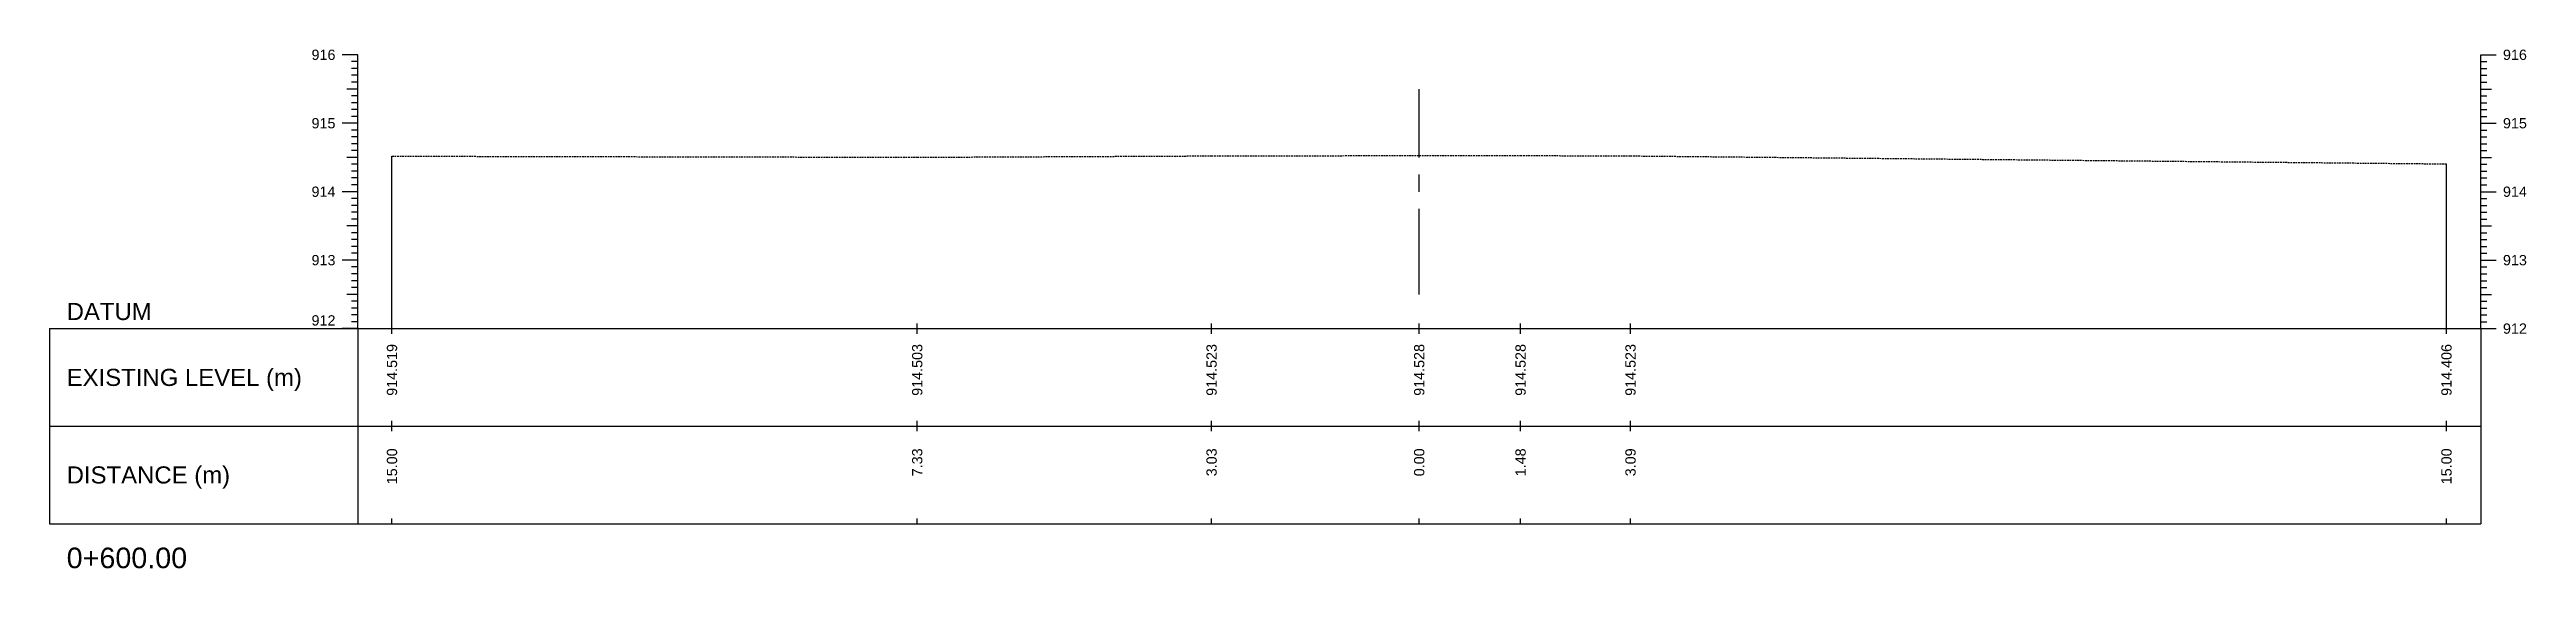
# Model space of a CAD drawing. Header units: millimetres. Extents: x 1478788 to 1486142, y 824439 to 831516.
# Drawn here: x 1483470.2 to 1483831.8, y 830440.5 to 830516.3 of the extents above; entities that cross this region are included whole.
import ezdxf
from ezdxf.enums import TextEntityAlignment as Align

# ---------------------------------------------------------------- set-up
doc = ezdxf.new("R2010")
doc.units = ezdxf.units.MM
doc.linetypes.add('CENTER', pattern=[2, 1.25, -0.25, 0.25, -0.25])
doc.linetypes.add('HIDDEN', pattern=[0.375, 0.25, -0.125])
for name, color, linetype in [('CL', 6, 'CENTER'), ('CS_Drawing', 7, 'Continuous'), ('GL', 3, 'HIDDEN')]:
    doc.layers.add(name, color=color, linetype=linetype)
doc.styles.get("Standard").update_dxf_attribs({"font": 'arial.ttf'})

msp = doc.modelspace()

# ---------------------------------------------------------------- texts
at = {"layer": 'CS_Drawing'}
for s, p in [('916', (1483511.91, 830515.52)), ('915', (1483511.91, 830505.52)), ('914', (1483511.91, 830495.52)), ('913', (1483511.91, 830485.52))]:
    msp.add_text(s, height=1.5, dxfattribs=at).set_placement(p, align=Align.MIDDLE_RIGHT)
for s, height, p in [('916', 1.5, (1483828.41, 830515.52)), ('915', 1.5, (1483828.41, 830505.52)), ('914', 1.5, (1483828.41, 830495.52)), ('913', 1.5, (1483828.41, 830485.52)), ('DATUM', 2.5, (1483472.66, 830478.02)), ('912', 1.5, (1483828.41, 830475.52)), ('912', 1.5, (1483828.41, 830475.52)), ('EXISTING LEVEL (m)', 2.5, (1483472.66, 830468.39)), ('DISTANCE (m)', 2.5, (1483472.66, 830454.14)), ('0+600.00', 3, (1483472.66, 830442.02))]:
    msp.add_text(s, height=height, dxfattribs=at).set_placement(p, align=Align.MIDDLE_LEFT)
msp.add_text('912', height=1.5, dxfattribs=at).set_placement((1483511.91, 830475.97), align=Align.RIGHT)
for s, p in [('914.519', (1483520.16, 830473.27)), ('914.503', (1483596.86, 830473.27)), ('914.523', (1483639.84, 830473.27)), ('914.528', (1483670.16, 830473.27)), ('914.528', (1483684.96, 830473.27)), ('914.523', (1483701.01, 830473.27)), ('914.406', (1483820.16, 830473.27)), ('15.00', (1483520.16, 830458.02)), ('7.33', (1483596.86, 830458.02)), ('3.03', (1483639.84, 830458.02)), ('0.00', (1483670.16, 830458.02)), ('1.48', (1483684.96, 830458.02)), ('3.09', (1483701.01, 830458.02)), ('15.00', (1483820.16, 830458.02))]:
    msp.add_text(s, height=1.5, rotation=90, dxfattribs=at).set_placement(p, align=Align.MIDDLE_RIGHT)

# ---------------------------------------------------------------- linework, layer by layer
at = {"layer": 'CL', "ltscale": 10}
msp.add_line((1483670.16, 830480.52), (1483670.16, 830510.52), dxfattribs=at)
at = {"layer": 'CS_Drawing'}
for p, q in [((1483515.16, 830515.52), (1483512.91, 830515.52)), ((1483515.16, 830515.52), (1483513.58, 830515.52)), ((1483515.16, 830514.52), (1483514.26, 830514.52)), ((1483515.16, 830475.52), (1483515.16, 830515.52)), ((1483825.16, 830515.52), (1483827.41, 830515.52)), ((1483825.16, 830515.52), (1483826.73, 830515.52)), ((1483825.16, 830475.52), (1483825.16, 830515.52)), ((1483825.16, 830514.52), (1483826.06, 830514.52)), ((1483515.16, 830513.52), (1483514.26, 830513.52)), ((1483515.16, 830512.52), (1483514.26, 830512.52)), ((1483515.16, 830511.52), (1483514.26, 830511.52)), ((1483825.16, 830513.52), (1483826.06, 830513.52)), ((1483825.16, 830512.52), (1483826.06, 830512.52)), ((1483825.16, 830511.52), (1483826.06, 830511.52)), ((1483515.16, 830510.52), (1483513.58, 830510.52)), ((1483515.16, 830510.52), (1483514.26, 830510.52)), ((1483515.16, 830509.52), (1483514.26, 830509.52)), ((1483515.16, 830508.52), (1483514.26, 830508.52)), ((1483515.16, 830507.52), (1483514.26, 830507.52)), ((1483825.16, 830510.52), (1483826.73, 830510.52)), ((1483825.16, 830510.52), (1483826.06, 830510.52)), ((1483825.16, 830509.52), (1483826.06, 830509.52)), ((1483825.16, 830508.52), (1483826.06, 830508.52)), ((1483825.16, 830507.52), (1483826.06, 830507.52)), ((1483515.16, 830505.52), (1483512.91, 830505.52)), ((1483515.16, 830505.52), (1483513.58, 830505.52)), ((1483515.16, 830506.52), (1483514.26, 830506.52)), ((1483515.16, 830505.52), (1483514.26, 830505.52)), ((1483515.16, 830504.52), (1483514.26, 830504.52)), ((1483515.16, 830503.52), (1483514.26, 830503.52)), ((1483825.16, 830506.52), (1483826.06, 830506.52)), ((1483825.16, 830505.52), (1483827.41, 830505.52)), ((1483825.16, 830505.52), (1483826.73, 830505.52)), ((1483825.16, 830505.52), (1483826.06, 830505.52)), ((1483825.16, 830504.52), (1483826.06, 830504.52)), ((1483825.16, 830503.52), (1483826.06, 830503.52)), ((1483515.16, 830500.52), (1483513.58, 830500.52)), ((1483515.16, 830502.52), (1483514.26, 830502.52)), ((1483515.16, 830501.52), (1483514.26, 830501.52)), ((1483515.16, 830500.52), (1483514.26, 830500.52)), ((1483520.16, 830475.52), (1483520.16, 830500.71)), ((1483825.16, 830502.52), (1483826.06, 830502.52)), ((1483825.16, 830501.52), (1483826.06, 830501.52)), ((1483825.16, 830500.52), (1483826.73, 830500.52)), ((1483825.16, 830500.52), (1483826.06, 830500.52)), ((1483515.16, 830499.52), (1483514.26, 830499.52)), ((1483515.16, 830498.52), (1483514.26, 830498.52)), ((1483515.16, 830497.52), (1483514.26, 830497.52)), ((1483515.16, 830496.52), (1483514.26, 830496.52)), ((1483820.16, 830475.52), (1483820.16, 830499.58)), ((1483825.16, 830499.52), (1483826.06, 830499.52)), ((1483825.16, 830498.52), (1483826.06, 830498.52)), ((1483825.16, 830497.52), (1483826.06, 830497.52)), ((1483825.16, 830496.52), (1483826.06, 830496.52)), ((1483515.16, 830495.52), (1483512.91, 830495.52)), ((1483515.16, 830495.52), (1483513.58, 830495.52)), ((1483515.16, 830495.52), (1483514.26, 830495.52)), ((1483515.16, 830494.52), (1483514.26, 830494.52)), ((1483515.16, 830493.52), (1483514.26, 830493.52)), ((1483825.16, 830495.52), (1483827.41, 830495.52)), ((1483825.16, 830495.52), (1483826.73, 830495.52)), ((1483825.16, 830495.52), (1483826.06, 830495.52)), ((1483825.16, 830494.52), (1483826.06, 830494.52)), ((1483825.16, 830493.52), (1483826.06, 830493.52)), ((1483515.16, 830490.52), (1483513.58, 830490.52)), ((1483515.16, 830492.52), (1483514.26, 830492.52)), ((1483515.16, 830491.52), (1483514.26, 830491.52)), ((1483515.16, 830490.52), (1483514.26, 830490.52)), ((1483515.16, 830489.52), (1483514.26, 830489.52)), ((1483825.16, 830492.52), (1483826.06, 830492.52)), ((1483825.16, 830491.52), (1483826.06, 830491.52)), ((1483825.16, 830490.52), (1483826.73, 830490.52)), ((1483825.16, 830490.52), (1483826.06, 830490.52)), ((1483825.16, 830489.52), (1483826.06, 830489.52)), ((1483515.16, 830485.52), (1483512.91, 830485.52)), ((1483515.16, 830485.52), (1483513.58, 830485.52)), ((1483515.16, 830488.52), (1483514.26, 830488.52)), ((1483515.16, 830487.52), (1483514.26, 830487.52)), ((1483515.16, 830486.52), (1483514.26, 830486.52)), ((1483515.16, 830485.52), (1483514.26, 830485.52)), ((1483825.16, 830488.52), (1483826.06, 830488.52)), ((1483825.16, 830487.52), (1483826.06, 830487.52)), ((1483825.16, 830486.52), (1483826.06, 830486.52)), ((1483825.16, 830485.52), (1483827.41, 830485.52)), ((1483825.16, 830485.52), (1483826.73, 830485.52)), ((1483825.16, 830485.52), (1483826.06, 830485.52)), ((1483515.16, 830484.52), (1483514.26, 830484.52)), ((1483515.16, 830483.52), (1483514.26, 830483.52)), ((1483515.16, 830482.52), (1483514.26, 830482.52)), ((1483825.16, 830484.52), (1483826.06, 830484.52)), ((1483825.16, 830483.52), (1483826.06, 830483.52)), ((1483825.16, 830482.52), (1483826.06, 830482.52)), ((1483515.16, 830480.52), (1483513.58, 830480.52)), ((1483515.16, 830481.52), (1483514.26, 830481.52)), ((1483515.16, 830480.52), (1483514.26, 830480.52)), ((1483515.16, 830479.52), (1483514.26, 830479.52)), ((1483515.16, 830478.52), (1483514.26, 830478.52)), ((1483825.16, 830481.52), (1483826.06, 830481.52)), ((1483825.16, 830480.52), (1483826.73, 830480.52)), ((1483825.16, 830480.52), (1483826.06, 830480.52)), ((1483825.16, 830479.52), (1483826.06, 830479.52)), ((1483825.16, 830478.52), (1483826.06, 830478.52)), ((1483470.16, 830475.52), (1483515.16, 830475.52)), ((1483470.16, 830475.52), (1483470.16, 830447.02)), ((1483515.16, 830475.52), (1483512.91, 830475.52)), ((1483515.16, 830475.52), (1483513.58, 830475.52)), ((1483515.16, 830477.52), (1483514.26, 830477.52)), ((1483515.16, 830476.52), (1483514.26, 830476.52)), ((1483515.16, 830475.52), (1483514.26, 830475.52)), ((1483515.16, 830475.52), (1483825.16, 830475.52)), ((1483515.16, 830475.52), (1483515.16, 830447.02)), ((1483520.16, 830474.77), (1483520.16, 830476.27)), ((1483596.86, 830474.77), (1483596.86, 830476.27)), ((1483639.84, 830474.77), (1483639.84, 830476.27)), ((1483670.16, 830474.77), (1483670.16, 830476.27)), ((1483684.96, 830474.77), (1483684.96, 830476.27)), ((1483701.01, 830474.77), (1483701.01, 830476.27)), ((1483820.16, 830474.77), (1483820.16, 830476.27)), ((1483825.16, 830477.52), (1483826.06, 830477.52)), ((1483825.16, 830476.52), (1483826.06, 830476.52)), ((1483825.16, 830475.52), (1483827.41, 830475.52)), ((1483825.16, 830475.52), (1483826.73, 830475.52)), ((1483825.16, 830475.52), (1483826.06, 830475.52)), ((1483825.16, 830475.52), (1483825.16, 830447.02)), ((1483470.16, 830461.27), (1483515.16, 830461.27)), ((1483515.16, 830461.27), (1483825.16, 830461.27)), ((1483515.16, 830461.27), (1483825.16, 830461.27)), ((1483520.16, 830460.52), (1483520.16, 830462.02)), ((1483596.86, 830460.52), (1483596.86, 830462.02)), ((1483639.84, 830460.52), (1483639.84, 830462.02)), ((1483670.16, 830460.52), (1483670.16, 830462.02)), ((1483684.96, 830460.52), (1483684.96, 830462.02)), ((1483701.01, 830460.52), (1483701.01, 830462.02)), ((1483820.16, 830460.52), (1483820.16, 830462.02)), ((1483470.16, 830447.02), (1483515.16, 830447.02)), ((1483515.16, 830447.02), (1483825.16, 830447.02)), ((1483520.16, 830447.02), (1483520.16, 830447.77)), ((1483596.86, 830447.02), (1483596.86, 830447.77)), ((1483639.84, 830447.02), (1483639.84, 830447.77)), ((1483670.16, 830447.02), (1483670.16, 830447.77)), ((1483684.96, 830447.02), (1483684.96, 830447.77)), ((1483701.01, 830447.02), (1483701.01, 830447.77)), ((1483820.16, 830447.02), (1483820.16, 830447.77))]:
    msp.add_line(p, q, dxfattribs=at)
at = {"layer": 'GL'}
msp.add_lwpolyline([(1483520.16, 830500.71), (1483596.86, 830500.55), (1483639.84, 830500.75), (1483670.16, 830500.8), (1483684.96, 830500.8), (1483701.01, 830500.75), (1483820.16, 830499.58)], dxfattribs=at)

msp.set_redraw_order([(e.dxf.handle, doc.entitydb.next_handle()) for e in msp.query("TEXT MTEXT ATTDEF DIMENSION ARC_DIMENSION")])  # texts and dimensions are drawn at this point

doc.saveas('drawing.dxf')
